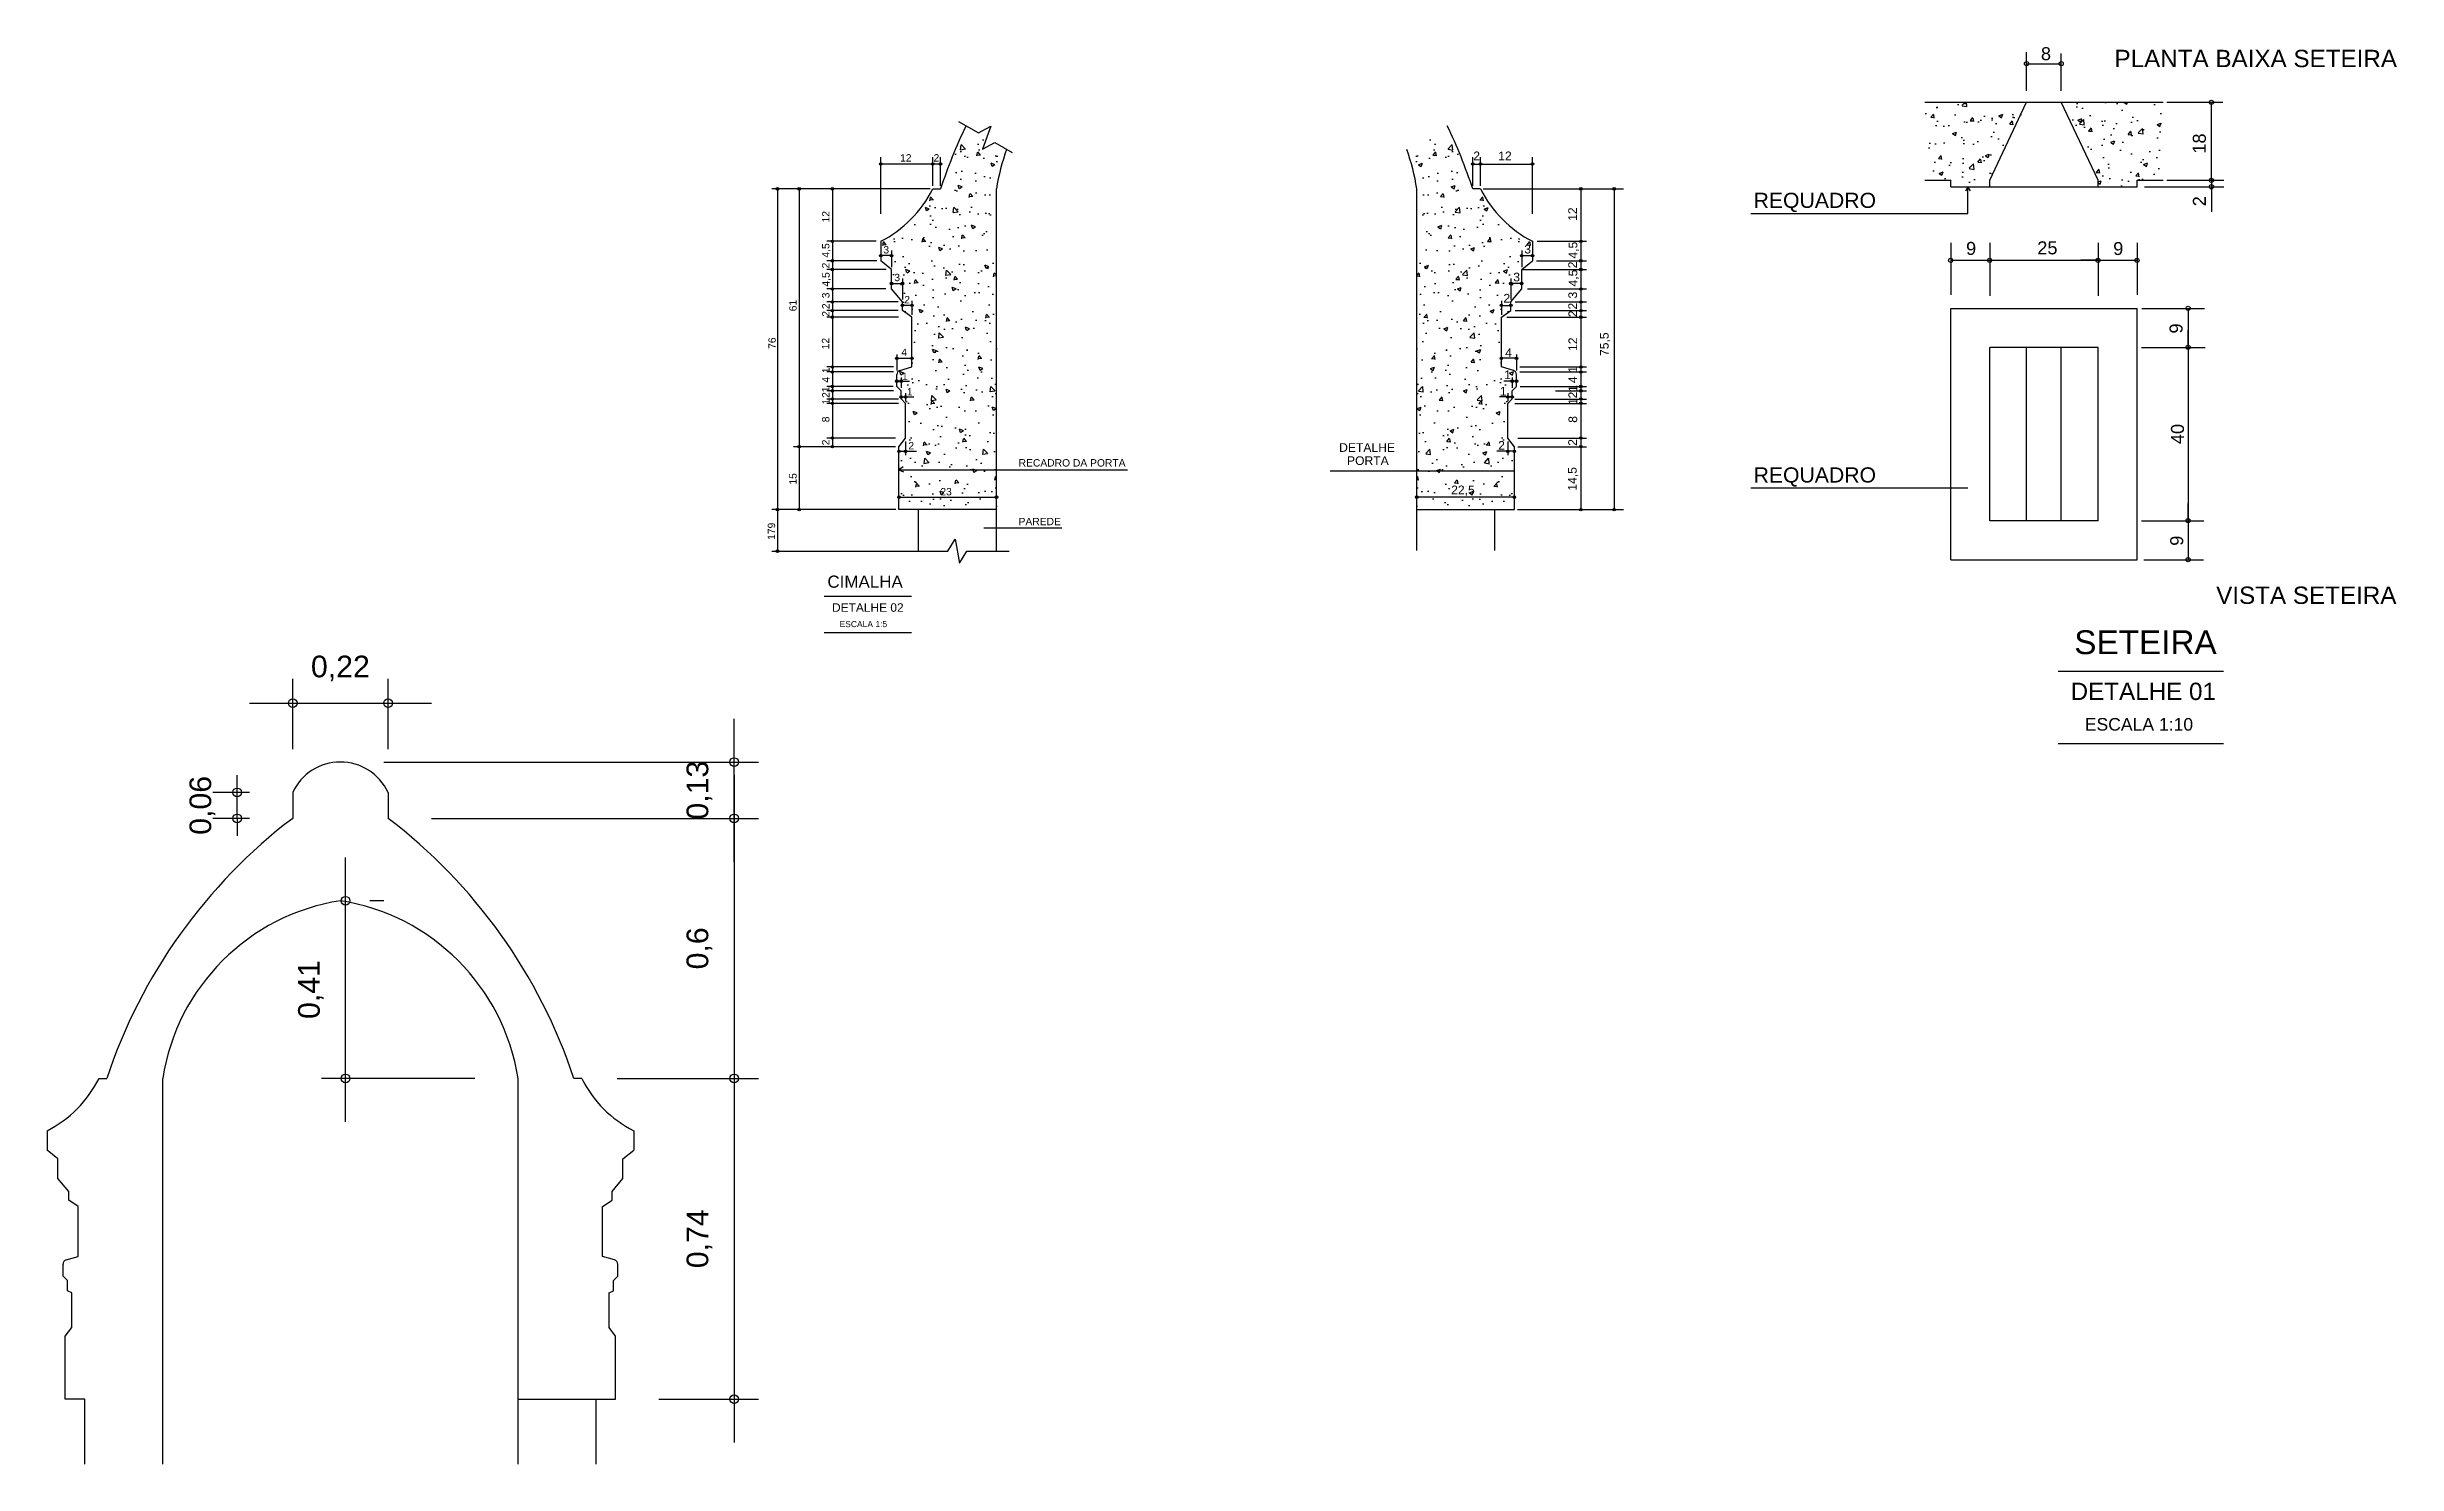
# Model space of a CAD drawing. Extents: x 21881.5 to 21905.2, y 3580.3 to 3591.7.
# Drawn here: x 21881.46 to 21886.89, y 3588.4 to 3591.67 of the extents above; entities that cross this region are included whole.
import ezdxf

# ---------------------------------------------------------------- set-up
doc = ezdxf.new("R2010")
doc.units = 0
doc.header["$MEASUREMENT"] = 0
doc.header["$PDMODE"] = 3
doc.layers.get('DEFPOINTS').update_dxf_attribs({"linetype": 'CONTINUOUS'})
for name, color, linetype in [('CORTE', 5, 'CONTINUOUS'), ('HACHURA', 21, 'CONTINUOUS'), ('LAYER1', 1, 'CONTINUOUS'), ('LAYER2', 7, 'CONTINUOUS'), ('MARGEMINT', 6, 'CONTINUOUS'), ('MARGEMTEXT', 1, 'CONTINUOUS'), ('MARGINT', 6, 'CONTINUOUS')]:
    doc.layers.add(name, color=color, linetype=linetype)
doc.styles.add('ARIAL', font='ARIAL.TTF', dxfattribs={"height": 0.05})
doc.dimstyles.new('BETERRABA', dxfattribs={"dimtxt": 0.03, "dimasz": 0.04, "dimexe": 0.056, "dimexo": 0.1, "dimgap": 0.05, "dimtad": 1, "dimtxsty": 'ARIAL', "dimblk": 'SMALL', "dimcen": 0.09, "dimdle": 0.1, "dimazin": 3, "dimtfac": 1, "dimtmove": 0, "dimatfit": 3})
pattern_1 = [(130, (22070.36371, 3494.599876), (-0.091092334, -0.007969543), [0.009525, -0.104775]), (185, (22070.36371, 3494.59988), (0.017621413, 0.09552832), [0.00762, -0.08382]), (79.549, (22070.35612, 3494.59921), (-0.07347125, 0.087558344), [0.008095, -0.089045]), (133.8158, (22070.36371, 3494.62528), (-0.13553952, -0.021021164), [0.0142875, -0.1571625]), (83.3644, (22070.35242, 3494.62352), (-0.11870212, 0.12371278), [0.0121425, -0.1335675]), (188.816, (22070.36371, 3494.62528), (-0.1187023, 0.12371256), [0.01143, -0.12573]), (159, (22070.35101, 3494.618926), (-0.07580744, -0.05113276), [0.009525, -0.104775]), (214, (22070.35101, 3494.61893), (-0.030901014, 0.092093983), [0.00762, -0.08382]), (108.5486, (22070.3447, 3494.614665), (-0.106708245, 0.04096143), [0.008095, -0.089045]), (142.5, (22070.363713, 3494.599876), (-0.0015443016, 0.0422775194), [0, -0.082804, 0, -0.08509, 0, -0.0841375]), (172.5, (22070.363713, 3494.599876), (-0.033409831, 0.050090287), [0, -0.048514, 0, -0.080899, 0, -0.0320675]), (212.5, (22070.392034, 3494.599876), (-0.0677952976, -0.002864372), [0, -0.03175, 0, -0.09906, 0, -0.131445]), (222.5, (22070.404734, 3494.599876), (-0.07406459, 0.012713246), [0, -0.041275, 0, -0.065786, 0, -0.093345])]
pattern_2 = [(50, (21697.91374, 3494.599876), (0.091092334, -0.007969543), [0.009525, -0.104775]), (355, (21697.91374, 3494.59988), (-0.017621413, 0.09552832), [0.00762, -0.08382]), (100.451, (21697.92133, 3494.59921), (0.07347125, 0.087558344), [0.008095, -0.089045]), (46.1842, (21697.91374, 3494.62528), (0.13553952, -0.021021164), [0.0142875, -0.1571625]), (96.6356, (21697.92504, 3494.62352), (0.11870212, 0.12371278), [0.0121425, -0.1335675]), (351.184, (21697.91374, 3494.62528), (0.1187023, 0.12371256), [0.01143, -0.12573]), (21, (21697.92644, 3494.618926), (0.07580744, -0.05113276), [0.009525, -0.104775]), (326, (21697.92644, 3494.61893), (0.030901014, 0.092093983), [0.00762, -0.08382]), (71.4514, (21697.93276, 3494.614665), (0.106708245, 0.04096143), [0.008095, -0.089045]), (37.5, (21697.91374, 3494.599876), (0.0015443016, 0.0422775194), [0, -0.082804, 0, -0.08509, 0, -0.0841375]), (7.5, (21697.91374, 3494.599876), (0.033409831, 0.050090287), [0, -0.048514, 0, -0.080899, 0, -0.0320675]), (327.5, (21697.88542, 3494.599876), (0.0677952976, -0.002864372), [0, -0.03175, 0, -0.09906, 0, -0.131445]), (317.5, (21697.87272, 3494.599876), (0.07406459, 0.012713246), [0, -0.041275, 0, -0.065786, 0, -0.093345])]

msp = doc.modelspace()

# ---------------------------------------------------------------- texts
at = {"layer": 'LAYER1', "style": 'ARIAL'}
for s, height, p in [('RECADRO DA PORTA', 0.017, (21883.7048, 3590.7031)), ('DETALHE ', 0.02, (21884.4445, 3590.737)), ('PORTA', 0.02, (21884.4626, 3590.7067)), ('PAREDE', 0.017, (21883.7047, 3590.5677))]:
    msp.add_text(s, height=height, dxfattribs=at).set_placement(p)
at = {"layer": 'LAYER1', "attachment_point": 5, "style": 'ARIAL'}
for s, insert, char_height in [('8', (21886.0756, 3591.6555), 0.03), ('12', (21883.4444, 3591.4153), 0.017), ('2', (21883.5151, 3591.4153), 0.017), ('2', (21884.7618, 3591.4199), 0.02), ('12', (21884.8271, 3591.4199), 0.02), ('3', (21883.3992, 3591.2031), 0.017), ('3', (21884.8794, 3591.2046), 0.02), ('9', (21885.9028, 3591.2062), 0.03), ('25', (21886.0789, 3591.2075), 0.03), ('9', (21886.2424, 3591.2059), 0.03), ('3', (21883.4246, 3591.1392), 0.017), ('3', (21884.8541, 3591.1402), 0.02), ('2', (21883.4475, 3591.0882), 0.017), ('2', (21884.8313, 3591.0914), 0.02), ('4', (21883.4408, 3590.9669), 0.017), ('1', (21884.833, 3590.9148), 0.02), ('4', (21884.8354, 3590.9658), 0.02), ('1', (21883.4422, 3590.9113), 0.017), ('1', (21883.4535, 3590.8758), 0.017), ('1', (21884.823, 3590.8768), 0.02), ('2', (21884.8192, 3590.7518), 0.02), ('2', (21883.457, 3590.7511), 0.017), ('23', (21883.5374, 3590.645), 0.017), ('22,5', (21884.7302, 3590.6473), 0.02)]:
    msp.add_mtext(s, dxfattribs=dict(at, insert=insert, char_height=char_height))
at = {"layer": 'LAYER1', "attachment_point": 5, "rotation": 90, "style": 'ARIAL'}
for s, insert, char_height in [('18', (21886.4297, 3591.4484), 0.03), ('2', (21886.4297, 3591.3152), 0.03), ('12', (21883.2598, 3591.2795), 0.017), ('12', (21884.9832, 3591.2855), 0.02), ('4,5', (21883.2612, 3591.2017), 0.017), ('4,5', (21884.986, 3591.2024), 0.02), ('2', (21883.2595, 3591.1669), 0.017), ('4,5', (21883.2616, 3591.1348), 0.017), ('2', (21884.9832, 3591.1683), 0.02), ('4,5', (21884.986, 3591.138), 0.02), ('61', (21883.1841, 3591.0745), 0.017), ('3', (21883.2599, 3591.0979), 0.017), ('3', (21884.9836, 3591.0986), 0.02), ('2', (21883.2599, 3591.0729), 0.017), ('2', (21883.2598, 3591.0553), 0.017), ('2', (21884.9833, 3591.0732), 0.02), ('2', (21884.9836, 3591.0553), 0.02), ('76', (21883.136, 3590.9878), 0.017), ('12', (21883.2592, 3590.9867), 0.017), ('12', (21884.9837, 3590.9853), 0.02), ('75,5', (21885.0582, 3590.9853), 0.02), ('9', (21886.376, 3591.0216), 0.03), ('1', (21883.26, 3590.9253), 0.017), ('1', (21884.9837, 3590.9271), 0.02), ('1', (21883.2596, 3590.881), 0.017), ('2', (21883.2599, 3590.8681), 0.017), ('4', (21883.2599, 3590.9033), 0.017), ('2', (21884.9836, 3590.8681), 0.02), ('4', (21884.9836, 3590.9033), 0.02), ('1', (21884.984, 3590.8831), 0.02), ('8', (21883.2598, 3590.8118), 0.017), ('1', (21883.26, 3590.8532), 0.017), ('8', (21884.9839, 3590.8118), 0.02), ('1', (21884.9838, 3590.8532), 0.02), ('2', (21883.2597, 3590.7587), 0.017), ('2', (21884.9831, 3590.7587), 0.02), ('40', (21886.3793, 3590.7781), 0.03), ('15', (21883.1841, 3590.6746), 0.017), ('14,5', (21884.9844, 3590.6746), 0.02), ('179', (21883.1345, 3590.5537), 0.017), ('9', (21886.3775, 3590.5319), 0.03)]:
    msp.add_mtext(s, dxfattribs=dict(at, insert=insert, char_height=char_height))
at = {"layer": 'MARGEMTEXT', "style": 'ARIAL'}
for s, height, p in [('PLANTA BAIXA SETEIRA', 0.04, (21886.2337, 3591.6246)), ('REQUADRO', 0.035, (21885.4009, 3591.2998)), ('REQUADRO', 0.035, (21885.4009, 3590.6662)), ('VISTA SETEIRA', 0.04, (21886.4684, 3590.3861))]:
    msp.add_text(s, height=height, dxfattribs=at).set_placement(p)
at = {"layer": 'MARGINT', "style": 'ARIAL'}
for s, height, p in [('CIMALHA', 0.028, (21883.2636, 3590.4235)), ('DETALHE 02', 0.0197, (21883.2742, 3590.3679)), ('ESCALA 1:5', 0.014, (21883.2916, 3590.3325)), ('SETEIRA', 0.055, (21886.1409, 3590.2702)), ('DETALHE 01', 0.04, (21886.1325, 3590.1643)), ('ESCALA 1:10', 0.029, (21886.1652, 3590.0938))]:
    msp.add_text(s, height=height, dxfattribs=at).set_placement(p)

# ---------------------------------------------------------------- blocks, each defined once
blk = doc.blocks.new('_SMALL')
at = {"layer": 'LAYER1', "color": 0}
blk.add_circle((0, 0), 0.25, dxfattribs=at)
blk = doc.blocks.new('*D2')
at = {"layer": 'DEFPOINTS', "color": 0}
for p in [(21882.1396, 3589.7013), (21882.1517, 3589.7013), (21882.5496, 3589.2913)]:
    blk.add_point(p, dxfattribs=at)
at = {"layer": 'LAYER1', "color": 0}
for p, q in [((21882.1517, 3589.1913), (21882.1517, 3589.8013)), ((21882.2396, 3589.7013), (21882.2077, 3589.7013)), ((21882.4496, 3589.2913), (21882.0957, 3589.2913))]:
    blk.add_line(p, q, dxfattribs=at)
at = {"layer": 'LAYER1', "color": 0, "xscale": 0.04, "yscale": 0.04, "zscale": 0.04}
for p, rotation in [((21882.1517, 3589.7013), 90), ((21882.1517, 3589.2913), 270)]:
    blk.add_blockref('_SMALL', p, dxfattribs=dict(at, rotation=rotation))
at = {"layer": 'LAYER1', "color": 0, "insert": (21882.0717, 3589.4963), "char_height": 0.05, "attachment_point": 5, "rotation": 90, "style": 'ARIAL'}
blk.add_mtext('0,41', dxfattribs=at)
blk = doc.blocks.new('*D3')
at = {"layer": 'DEFPOINTS', "color": 0}
for p in [(21881.9012, 3589.9513), (21882.0296, 3589.9513), (21882.0296, 3589.8913)]:
    blk.add_point(p, dxfattribs=at)
at = {"layer": 'LAYER1', "color": 0}
for p, q in [((21881.9296, 3589.9513), (21881.8452, 3589.9513)), ((21881.9012, 3589.9513), (21881.9012, 3589.9913)), ((21881.9012, 3589.8913), (21881.9012, 3589.9513)), ((21881.9296, 3589.8913), (21881.8452, 3589.8913)), ((21881.9012, 3589.8913), (21881.9012, 3589.8513))]:
    blk.add_line(p, q, dxfattribs=at)
at = {"layer": 'LAYER1', "color": 0, "xscale": 0.04, "yscale": 0.04, "zscale": 0.04}
for p, rotation in [((21881.9012, 3589.9513), 270), ((21881.9012, 3589.8913), 90)]:
    blk.add_blockref('_SMALL', p, dxfattribs=dict(at, rotation=rotation))
at = {"layer": 'LAYER1', "color": 0, "insert": (21881.8211, 3589.9213), "char_height": 0.05, "attachment_point": 5, "rotation": 90, "style": 'ARIAL'}
blk.add_mtext('0,06', dxfattribs=at)
blk = doc.blocks.new('*D4')
at = {"layer": 'DEFPOINTS', "color": 0}
for p in [(21882.2496, 3590.1571), (21882.0296, 3589.9513), (21882.2496, 3589.9513)]:
    blk.add_point(p, dxfattribs=at)
at = {"layer": 'LAYER1', "color": 0}
for p, q in [((21882.0296, 3590.0513), (21882.0296, 3590.2131)), ((21882.2496, 3590.0513), (21882.2496, 3590.2131)), ((21881.9296, 3590.1571), (21882.3496, 3590.1571))]:
    blk.add_line(p, q, dxfattribs=at)
at = {"layer": 'LAYER1', "color": 0, "xscale": 0.04, "yscale": 0.04, "zscale": 0.04, "rotation": 180}
blk.add_blockref('_SMALL', (21882.0296, 3590.1571), dxfattribs=at)
at = {"layer": 'LAYER1', "color": 0, "xscale": 0.04, "yscale": 0.04, "zscale": 0.04}
blk.add_blockref('_SMALL', (21882.2496, 3590.1571), dxfattribs=at)
at = {"layer": 'LAYER1', "color": 0, "insert": (21882.1396, 3590.2371), "char_height": 0.05, "attachment_point": 5, "style": 'ARIAL'}
blk.add_mtext('0,22', dxfattribs=at)
blk = doc.blocks.new('*D5')
at = {"layer": 'DEFPOINTS', "color": 0}
for p in [(21882.1396, 3590.0213), (21883.0482, 3590.0213), (21882.2496, 3589.8913)]:
    blk.add_point(p, dxfattribs=at)
at = {"layer": 'LAYER1', "color": 0}
for p, q in [((21883.0482, 3589.7913), (21883.0482, 3590.1213)), ((21882.2396, 3590.0213), (21883.1042, 3590.0213)), ((21882.3496, 3589.8913), (21883.1042, 3589.8913))]:
    blk.add_line(p, q, dxfattribs=at)
at = {"layer": 'LAYER1', "color": 0, "xscale": 0.04, "yscale": 0.04, "zscale": 0.04}
for p, rotation in [((21883.0482, 3590.0213), 90), ((21883.0482, 3589.8913), 270)]:
    blk.add_blockref('_SMALL', p, dxfattribs=dict(at, rotation=rotation))
at = {"layer": 'LAYER1', "color": 0, "insert": (21882.9682, 3589.9563), "char_height": 0.05, "attachment_point": 5, "rotation": 90, "style": 'ARIAL'}
blk.add_mtext('0,13', dxfattribs=at)
blk = doc.blocks.new('*D6')
at = {"layer": 'DEFPOINTS', "color": 0}
for p in [(21882.6786, 3589.2913), (21882.7746, 3588.5513), (21883.0482, 3588.5513)]:
    blk.add_point(p, dxfattribs=at)
at = {"layer": 'LAYER1', "color": 0}
for p, q in [((21883.0482, 3589.3913), (21883.0482, 3588.4513)), ((21882.7786, 3589.2913), (21883.1042, 3589.2913)), ((21882.8746, 3588.5513), (21883.1042, 3588.5513))]:
    blk.add_line(p, q, dxfattribs=at)
at = {"layer": 'LAYER1', "color": 0, "xscale": 0.04, "yscale": 0.04, "zscale": 0.04}
for p, rotation in [((21883.0482, 3589.2913), 90), ((21883.0482, 3588.5513), 270)]:
    blk.add_blockref('_SMALL', p, dxfattribs=dict(at, rotation=rotation))
at = {"layer": 'LAYER1', "color": 0, "insert": (21882.9682, 3588.9213), "char_height": 0.05, "attachment_point": 5, "rotation": 90, "style": 'ARIAL'}
blk.add_mtext('0,74', dxfattribs=at)
blk = doc.blocks.new('*D7')
at = {"layer": 'DEFPOINTS', "color": 0}
for p in [(21882.2496, 3589.8913), (21882.6786, 3589.2913), (21883.0482, 3589.2913)]:
    blk.add_point(p, dxfattribs=at)
at = {"layer": 'LAYER1', "color": 0}
for p, q in [((21883.0482, 3589.9913), (21883.0482, 3589.1913)), ((21882.3496, 3589.8913), (21883.1042, 3589.8913)), ((21882.7786, 3589.2913), (21883.1042, 3589.2913))]:
    blk.add_line(p, q, dxfattribs=at)
at = {"layer": 'LAYER1', "color": 0, "xscale": 0.04, "yscale": 0.04, "zscale": 0.04}
for p, rotation in [((21883.0482, 3589.8913), 90), ((21883.0482, 3589.2913), 270)]:
    blk.add_blockref('_SMALL', p, dxfattribs=dict(at, rotation=rotation))
at = {"layer": 'LAYER1', "color": 0, "insert": (21882.9682, 3589.5913), "char_height": 0.05, "attachment_point": 5, "rotation": 90, "style": 'ARIAL'}
blk.add_mtext('0,6', dxfattribs=at)

# ---------------------------------------------------------------- dimensions: what is measured, and where the dimension line sits
at = {"layer": 'LAYER1'}
dim = msp.add_linear_dim(base=(21882.2496, 3590.1571), p1=(21882.0296, 3589.9513), p2=(21882.2496, 3589.9513), dimstyle='BETERRABA', dxfattribs=at)
dim.commit()
dim.dimension.update_dxf_attribs({"geometry": '*D4', "text_midpoint": (21882.1396, 3590.1571), "dimtype": 160})
dim = msp.add_linear_dim(base=(21883.0482, 3590.0213), p1=(21882.2496, 3589.8913), p2=(21882.1396, 3590.0213), angle=90, dimstyle='BETERRABA', override={"dimtmove": 1}, dxfattribs=at)
dim.commit()
dim.dimension.update_dxf_attribs({"geometry": '*D5', "text_midpoint": (21883.0482, 3589.9563), "dimtype": 160})
dim = msp.add_linear_dim(base=(21881.9012, 3589.9513), p1=(21882.0296, 3589.8913), p2=(21882.0296, 3589.9513), angle=90, dimstyle='BETERRABA', dxfattribs=at)
dim.commit()
dim.dimension.update_dxf_attribs({"geometry": '*D3', "text_midpoint": (21881.9012, 3589.9213), "dimtype": 160})
for base, p1, p2, picture, middle in [((21883.0482, 3589.2913), (21882.2496, 3589.8913), (21882.6786, 3589.2913), '*D7', (21882.9682, 3589.5913)), ((21882.1517, 3589.7013), (21882.5496, 3589.2913), (21882.1396, 3589.7013), '*D2', (21882.0717, 3589.4963))]:
    dim = msp.add_linear_dim(base=base, p1=p1, p2=p2, angle=90, dimstyle='BETERRABA', dxfattribs=at)
    dim.commit()
    dim.dimension.update_dxf_attribs({"geometry": picture, "text_midpoint": middle})
dim = msp.add_linear_dim(base=(21883.0482, 3588.5513), p1=(21882.6786, 3589.2913), p2=(21882.7746, 3588.5513), angle=90, dimstyle='BETERRABA', override={"dimtmove": 1}, dxfattribs=at)
dim.commit()
dim.dimension.update_dxf_attribs({"geometry": '*D6', "text_midpoint": (21882.9682, 3588.9213)})

# ---------------------------------------------------------------- hatches: boundary and pattern name
at = {"layer": 'HACHURA'}
h = msp.add_hatch(dxfattribs=at)
h.set_pattern_fill('AR-CONC', color=256, scale=0.0005, style=0)
h.set_pattern_definition(pattern_2)
h.paths.add_polyline_path([(21886.0308, 3591.5436), (21885.7958, 3591.5436), (21885.7958, 3591.3636), (21885.8558, 3591.3636), (21885.8558, 3591.3486), (21885.9458, 3591.3486), (21885.9458, 3591.3636)])
h = msp.add_hatch(dxfattribs=at)
h.set_pattern_fill('AR-CONC', color=256, scale=0.0005, style=0)
h.set_pattern_definition(pattern_2)
h.paths.add_polyline_path([(21886.3458, 3591.5436), (21886.1108, 3591.5436), (21886.1958, 3591.3636), (21886.1958, 3591.3486), (21886.2858, 3591.3486), (21886.2858, 3591.3636), (21886.3458, 3591.3636)])
h = msp.add_hatch(dxfattribs=at)
h.set_pattern_fill('AR-CONC', color=256, scale=0.0005, style=0)
h.set_pattern_definition(pattern_1)
h.paths.add_polyline_path([(21883.4396, 3591.1254, 1), (21883.4337, 3591.1254), (21883.4146, 3591.1254, 0.414214), (21883.4116, 3591.1283), (21883.4116, 3591.1578), (21883.3866, 3591.1778), (21883.3866, 3591.1869, 0.414214), (21883.3896, 3591.1898), (21883.4087, 3591.1898, 1), (21883.4146, 3591.1898, 1), (21883.4087, 3591.1898), (21883.3896, 3591.1898, 0.414214), (21883.3866, 3591.1928), (21883.3866, 3591.2228, 0.160452), (21883.5066, 3591.3438), (21883.5246, 3591.3438, -0.031506), (21883.5835, 3591.4895), (21883.677, 3591.4349, 0.047871), (21883.6536, 3591.3438), (21883.6536, 3590.6921), (21883.4286, 3590.6921), (21883.4286, 3590.7354, 0.414214), (21883.4316, 3590.7383), (21883.4407, 3590.7383, 1), (21883.4466, 3590.7383, 1), (21883.4407, 3590.7383), (21883.4316, 3590.7383, 0.414214), (21883.4286, 3590.7412), (21883.4286, 3590.7488), (21883.4436, 3590.7688), (21883.4436, 3590.8488), (21883.4336, 3590.8592), (21883.4336, 3590.8607, 0.414214), (21883.4366, 3590.8637), (21883.4407, 3590.8637, 1), (21883.4466, 3590.8637, 1), (21883.4407, 3590.8637), (21883.4366, 3590.8637, 0.414214), (21883.4336, 3590.8666), (21883.4336, 3590.8778), (21883.4236, 3590.8878), (21883.4236, 3590.8971, 0.414214), (21883.4266, 3590.9), (21883.4307, 3590.9, 1), (21883.4366, 3590.9, 1), (21883.4307, 3590.9), (21883.4266, 3590.9, 0.414214), (21883.4236, 3590.903), (21883.4236, 3590.9153, -0.33486), (21883.4309, 3590.9249), (21883.4586, 3590.9328), (21883.4586, 3590.95, 0.414214), (21883.4616, 3590.9529, 0.414214), (21883.4586, 3590.9559), (21883.4586, 3591.0478), (21883.4366, 3591.0628), (21883.4366, 3591.072, 0.414214), (21883.4396, 3591.0749), (21883.4557, 3591.0749, 1), (21883.4616, 3591.0749, 1), (21883.4557, 3591.0749), (21883.4396, 3591.0749, 0.414214), (21883.4366, 3591.0779), (21883.4366, 3591.0828), (21883.4116, 3591.1128), (21883.4116, 3591.1224, 0.414214), (21883.4146, 3591.1254), (21883.4337, 3591.1254, 1)])
h.paths.add_polyline_path([(21883.4699, 3590.7669), (21883.4466, 3590.7669), (21883.4466, 3590.7368), (21883.4699, 3590.7368)], flags=24)
h.paths.add_polyline_path([(21883.4566, 3590.9298), (21883.4322, 3590.9298), (21883.4322, 3590.8998), (21883.4566, 3590.8998)], flags=24)
h.paths.add_polyline_path([(21883.4666, 3590.8919), (21883.4422, 3590.8919), (21883.4422, 3590.8618), (21883.4666, 3590.8618)], flags=24)
h.paths.add_polyline_path([(21883.4578, 3591.1064), (21883.4345, 3591.1064), (21883.4345, 3591.0764), (21883.4578, 3591.0764)], flags=24)
h.paths.add_polyline_path([(21883.4349, 3591.1554), (21883.4118, 3591.1554), (21883.4118, 3591.125), (21883.4349, 3591.125)], flags=24)
h.paths.add_polyline_path([(21883.4096, 3591.2198), (21883.3865, 3591.2198), (21883.3865, 3591.1893), (21883.4096, 3591.1893)], flags=9)
h = msp.add_hatch(dxfattribs=at)
h.set_pattern_fill('AR-CONC', color=256, scale=0.0005, style=0)
h.set_pattern_definition(pattern_2)
h.paths.add_polyline_path([(21884.8379, 3591.1254, -1), (21884.8438, 3591.1254), (21884.8629, 3591.1254, -0.414214), (21884.8658, 3591.1283), (21884.8658, 3591.1578), (21884.8908, 3591.1778), (21884.8908, 3591.1869, -0.414214), (21884.8879, 3591.1898), (21884.8688, 3591.1898, -1), (21884.8629, 3591.1898, -1), (21884.8688, 3591.1898), (21884.8879, 3591.1898, -0.414214), (21884.8908, 3591.1928), (21884.8908, 3591.2228, -0.160452), (21884.7708, 3591.3438), (21884.7528, 3591.3438, 0.031506), (21884.694, 3591.4895), (21884.6004, 3591.4349, -0.047871), (21884.6238, 3591.3438), (21884.6238, 3590.6921), (21884.8488, 3590.6921), (21884.8488, 3590.7354, -0.414214), (21884.8459, 3590.7383), (21884.8368, 3590.7383, -1), (21884.8309, 3590.7383, -1), (21884.8368, 3590.7383), (21884.8459, 3590.7383, -0.414214), (21884.8488, 3590.7412), (21884.8488, 3590.7488), (21884.8338, 3590.7688), (21884.8338, 3590.8488), (21884.8438, 3590.8592), (21884.8438, 3590.8607, -0.414214), (21884.8409, 3590.8637), (21884.8368, 3590.8637, -1), (21884.8309, 3590.8637, -1), (21884.8368, 3590.8637), (21884.8409, 3590.8637, -0.414214), (21884.8438, 3590.8666), (21884.8438, 3590.8778), (21884.8538, 3590.8878), (21884.8538, 3590.8971, -0.414214), (21884.8509, 3590.9), (21884.8468, 3590.9, -1), (21884.8409, 3590.9, -1), (21884.8468, 3590.9), (21884.8509, 3590.9, -0.414214), (21884.8538, 3590.903), (21884.8538, 3590.9153, 0.33486), (21884.8466, 3590.9249), (21884.8188, 3590.9328), (21884.8188, 3590.95, -0.414214), (21884.8159, 3590.9529, -0.414214), (21884.8188, 3590.9559), (21884.8188, 3591.0478), (21884.8408, 3591.0628), (21884.8408, 3591.072, -0.414214), (21884.8379, 3591.0749), (21884.8218, 3591.0749, -1), (21884.8159, 3591.0749, -1), (21884.8218, 3591.0749), (21884.8379, 3591.0749, -0.414214), (21884.8408, 3591.0779), (21884.8408, 3591.0828), (21884.8658, 3591.1128), (21884.8658, 3591.1224, -0.414214), (21884.8629, 3591.1254), (21884.8438, 3591.1254, -1)])
h.paths.add_polyline_path([(21884.8076, 3590.7669), (21884.8308, 3590.7669), (21884.8308, 3590.7368), (21884.8076, 3590.7368)], flags=24)
h.paths.add_polyline_path([(21884.8209, 3590.9298), (21884.8452, 3590.9298), (21884.8452, 3590.8998), (21884.8209, 3590.8998)], flags=24)
h.paths.add_polyline_path([(21884.8109, 3590.8919), (21884.8352, 3590.8919), (21884.8352, 3590.8618), (21884.8109, 3590.8618)], flags=24)
h.paths.add_polyline_path([(21884.8197, 3591.1064), (21884.8429, 3591.1064), (21884.8429, 3591.0764), (21884.8197, 3591.0764)], flags=24)
h.paths.add_polyline_path([(21884.8425, 3591.1554), (21884.8656, 3591.1554), (21884.8656, 3591.125), (21884.8425, 3591.125)], flags=24)
h.paths.add_polyline_path([(21884.8678, 3591.2198), (21884.8909, 3591.2198), (21884.8909, 3591.1893), (21884.8678, 3591.1893)], flags=9)
h = msp.add_hatch(dxfattribs=at)
h.set_pattern_fill('AR-CONC', color=256, scale=0.0005, style=0)
h.set_pattern_definition(pattern_1)
h.paths.add_polyline_path([(21883.6536, 3590.6921), (21883.6536, 3590.6354, 0.414214), (21883.6507, 3590.6325), (21883.4316, 3590.6325, 0.414214), (21883.4286, 3590.6354), (21883.4286, 3590.6921)])
h.paths.add_polyline_path([(21883.4286, 3590.6038), (21883.4286, 3590.6296, 0.414214), (21883.4316, 3590.6325), (21883.6507, 3590.6325, 0.414214), (21883.6536, 3590.6296), (21883.6536, 3590.6038)])
h.paths.add_polyline_path([(21883.5785, 3590.6643), (21883.5161, 3590.6643), (21883.5161, 3590.6303), (21883.5785, 3590.6303)], flags=9)
at = {"layer": 'LAYER1'}
h = msp.add_hatch(dxfattribs=at)
h.set_pattern_fill('AR-CONC', color=256, scale=0.0005, style=0)
h.set_pattern_definition(pattern_2)
h.paths.add_polyline_path([(21884.6238, 3590.6921), (21884.6238, 3590.6354, -0.414214), (21884.6268, 3590.6325), (21884.8459, 3590.6325, -0.414214), (21884.8488, 3590.6354), (21884.8488, 3590.6921)])
h.paths.add_polyline_path([(21884.8488, 3590.6038), (21884.8488, 3590.6296, -0.414214), (21884.8459, 3590.6325), (21884.6268, 3590.6325, -0.414214), (21884.6238, 3590.6296), (21884.6238, 3590.6038)])
h.paths.add_polyline_path([(21884.6989, 3590.6643), (21884.7614, 3590.6643), (21884.7614, 3590.6303), (21884.6989, 3590.6303)], flags=9)

# ---------------------------------------------------------------- linework, layer by layer
at = {"layer": 'CORTE'}
for p, q in [((21885.7958, 3591.5436), (21886.0308, 3591.5436)), ((21885.9458, 3591.3636), (21886.0308, 3591.5436)), ((21886.1108, 3591.5436), (21886.3458, 3591.5436)), ((21886.1958, 3591.3636), (21886.1108, 3591.5436)), ((21885.7958, 3591.3636), (21885.8558, 3591.3636)), ((21885.8558, 3591.3486), (21885.8558, 3591.3636)), ((21885.9458, 3591.3486), (21885.9458, 3591.3636)), ((21886.1958, 3591.3486), (21886.1958, 3591.3636)), ((21886.2858, 3591.3486), (21886.2858, 3591.3636)), ((21886.2858, 3591.3636), (21886.3458, 3591.3636)), ((21883.5066, 3591.3438), (21883.5246, 3591.3438)), ((21883.6536, 3590.6038), (21883.6536, 3591.3438)), ((21884.6238, 3590.6038), (21884.6238, 3591.3438)), ((21884.7708, 3591.3438), (21884.7528, 3591.3438)), ((21885.8558, 3591.3486), (21885.9458, 3591.3486)), ((21886.1958, 3591.3486), (21886.2858, 3591.3486)), ((21883.3866, 3591.2228), (21883.3866, 3591.1778)), ((21884.8908, 3591.2228), (21884.8908, 3591.1778)), ((21883.4116, 3591.1578), (21883.3866, 3591.1778)), ((21883.4116, 3591.1128), (21883.4116, 3591.1578)), ((21884.8658, 3591.1578), (21884.8908, 3591.1778)), ((21884.8658, 3591.1128), (21884.8658, 3591.1578)), ((21883.4366, 3591.0828), (21883.4116, 3591.1128)), ((21884.8408, 3591.0828), (21884.8658, 3591.1128)), ((21883.4366, 3591.0628), (21883.4366, 3591.0828)), ((21883.4586, 3591.0478), (21883.4366, 3591.0628)), ((21883.4586, 3590.9328), (21883.4586, 3591.0478)), ((21884.8188, 3591.0478), (21884.8408, 3591.0628)), ((21884.8188, 3590.9328), (21884.8188, 3591.0478)), ((21884.8408, 3591.0628), (21884.8408, 3591.0828)), ((21883.4309, 3590.9249), (21883.4586, 3590.9328)), ((21884.8466, 3590.9249), (21884.8188, 3590.9328)), ((21883.4236, 3590.8878), (21883.4236, 3590.9153)), ((21883.4336, 3590.8778), (21883.4236, 3590.8878)), ((21883.4336, 3590.8592), (21883.4336, 3590.8778)), ((21884.8438, 3590.8778), (21884.8538, 3590.8878)), ((21884.8438, 3590.8592), (21884.8438, 3590.8778)), ((21884.8538, 3590.8878), (21884.8538, 3590.9153)), ((21883.4436, 3590.8488), (21883.4336, 3590.8592)), ((21883.4436, 3590.7688), (21883.4436, 3590.8488)), ((21884.8338, 3590.8488), (21884.8438, 3590.8592)), ((21884.8338, 3590.7688), (21884.8338, 3590.8488)), ((21883.4286, 3590.7488), (21883.4436, 3590.7688)), ((21884.8488, 3590.7488), (21884.8338, 3590.7688)), ((21883.4286, 3590.6038), (21883.4286, 3590.7488)), ((21884.8488, 3590.6038), (21884.8488, 3590.7488)), ((21883.6536, 3590.6038), (21883.4286, 3590.6038)), ((21884.6238, 3590.6038), (21884.8488, 3590.6038))]:
    msp.add_line(p, q, dxfattribs=at)
for centre, radius, start, end in [((21884.7092, 3590.9502), 1.2483, 154.4015, 161.6197), ((21883.5682, 3590.9502), 1.2483, 18.3803, 25.5985), ((21884.1399, 3591.2676), 0.4922, 160.1227, 171.0855), ((21884.1375, 3591.2676), 0.4922, 8.9145, 19.8773), ((21883.263, 3591.4655), 0.2724, 297.0067, 333.4688), ((21885.0145, 3591.4655), 0.2724, 206.5312, 242.9933), ((21883.4336, 3590.9153), 0.01, 105.9454, 180), ((21884.8438, 3590.9153), 0.01, 0, 74.0546)]:
    msp.add_arc(centre, radius, start, end, dxfattribs=at)
at = {"layer": 'LAYER1'}
for p, q in [((21886.0308, 3591.5703), (21886.0308, 3591.6591)), ((21886.0308, 3591.6325), (21886.1108, 3591.6325)), ((21886.1108, 3591.5703), (21886.1108, 3591.656)), ((21886.3544, 3591.5436), (21886.4839, 3591.5436)), ((21886.4575, 3591.3636), (21886.4575, 3591.5436)), ((21883.5663, 3591.4996), (21883.6121, 3591.4729)), ((21883.6121, 3591.4729), (21883.6406, 3591.4885)), ((21883.6406, 3591.4885), (21883.6213, 3591.4356)), ((21883.3866, 3591.286), (21883.3866, 3591.4171)), ((21883.5066, 3591.3505), (21883.5066, 3591.4171)), ((21883.5246, 3591.3505), (21883.5246, 3591.4171)), ((21883.6213, 3591.4356), (21883.6496, 3591.4511)), ((21883.6496, 3591.4511), (21883.69, 3591.4276)), ((21884.7528, 3591.3505), (21884.7528, 3591.4171)), ((21884.7708, 3591.3505), (21884.7708, 3591.4171)), ((21884.8908, 3591.286), (21884.8908, 3591.4171)), ((21883.5244, 3591.4011), (21883.3866, 3591.4011)), ((21883.5066, 3591.4011), (21883.4666, 3591.4011)), ((21883.5246, 3591.4011), (21883.5066, 3591.4011)), ((21884.7528, 3591.4011), (21884.7708, 3591.4011)), ((21884.7531, 3591.4011), (21884.8908, 3591.4011)), ((21884.7708, 3591.4011), (21884.8108, 3591.4011)), ((21886.3544, 3591.3636), (21886.4858, 3591.3636)), ((21886.4575, 3591.3636), (21886.4575, 3591.2908)), ((21883.5003, 3591.3438), (21883.1354, 3591.3438)), ((21883.1483, 3591.3438), (21883.1483, 3590.5079)), ((21883.1983, 3591.3438), (21883.1983, 3590.6038)), ((21883.275, 3591.3438), (21883.275, 3590.7488)), ((21884.7772, 3591.3438), (21885.101, 3591.3438)), ((21885.0024, 3591.3438), (21885.0024, 3590.6038)), ((21885.0791, 3591.3438), (21885.0791, 3590.6038)), ((21885.8951, 3591.2873), (21885.8951, 3591.3486)), ((21886.3028, 3591.3486), (21886.4858, 3591.3486)), ((21885.3948, 3591.2873), (21885.8951, 3591.2873)), ((21883.3761, 3591.2228), (21883.2621, 3591.2228)), ((21883.4116, 3591.2012), (21883.4116, 3591.1628)), ((21884.8658, 3591.2012), (21884.8658, 3591.1628)), ((21884.9014, 3591.2228), (21885.0153, 3591.2228)), ((21884.9908, 3591.2228), (21885.0153, 3591.2228)), ((21885.8558, 3591.2189), (21885.8558, 3591.0989)), ((21885.9458, 3591.2189), (21885.9458, 3591.0969)), ((21886.1958, 3591.2189), (21886.1958, 3591.0969)), ((21886.2858, 3591.2189), (21886.2858, 3591.0989)), ((21883.3777, 3591.1778), (21883.2621, 3591.1778)), ((21883.399, 3591.1578), (21883.2621, 3591.1578)), ((21883.4116, 3591.1898), (21883.3866, 3591.1898)), ((21884.8658, 3591.1898), (21884.8908, 3591.1898)), ((21884.8658, 3591.1578), (21885.0153, 3591.1578)), ((21884.8998, 3591.1778), (21885.0153, 3591.1778)), ((21884.9908, 3591.1778), (21885.0153, 3591.1778)), ((21885.8558, 3591.1789), (21885.9458, 3591.1789)), ((21885.8558, 3591.1789), (21886.2858, 3591.1789)), ((21885.9458, 3591.1789), (21886.2558, 3591.1789)), ((21885.9458, 3591.1747), (21885.9458, 3591.1229)), ((21886.1958, 3591.1789), (21886.1558, 3591.1789)), ((21886.1958, 3591.1789), (21886.2858, 3591.1789)), ((21886.1958, 3591.1789), (21886.2858, 3591.1789)), ((21886.1958, 3591.1747), (21886.1958, 3591.1229)), ((21883.3985, 3591.1128), (21883.2621, 3591.1128)), ((21883.3985, 3591.1128), (21883.2621, 3591.1128)), ((21883.4116, 3591.1254), (21883.4366, 3591.1254)), ((21883.4366, 3591.1369), (21883.4366, 3591.0884)), ((21884.8408, 3591.1369), (21884.8408, 3591.0884)), ((21884.8658, 3591.1254), (21884.8408, 3591.1254)), ((21884.879, 3591.1128), (21885.0153, 3591.1128)), ((21884.879, 3591.1128), (21885.0153, 3591.1128)), ((21883.4266, 3591.0828), (21883.2621, 3591.0828)), ((21883.4266, 3591.0628), (21883.2621, 3591.0628)), ((21883.4266, 3591.0628), (21883.2621, 3591.0628)), ((21883.3586, 3591.0478), (21883.2621, 3591.0478)), ((21883.4274, 3591.0478), (21883.2621, 3591.0478)), ((21883.4586, 3591.0749), (21883.4366, 3591.0749)), ((21883.4586, 3591.0853), (21883.4586, 3591.0534)), ((21884.8188, 3591.0853), (21884.8188, 3591.0534)), ((21884.8188, 3591.0749), (21884.8408, 3591.0749)), ((21884.8317, 3591.0478), (21885.0153, 3591.0478)), ((21884.8509, 3591.0828), (21885.0153, 3591.0828)), ((21884.8509, 3591.0628), (21885.0153, 3591.0628)), ((21884.8509, 3591.0628), (21885.0153, 3591.0628)), ((21884.9188, 3591.0478), (21885.0153, 3591.0478)), ((21884.9408, 3591.0828), (21885.0153, 3591.0828)), ((21886.2967, 3591.0681), (21886.4417, 3591.0681)), ((21886.4036, 3591.0681), (21886.4036, 3590.4881)), ((21886.4036, 3591.0681), (21886.4036, 3590.9781)), ((21886.2958, 3590.9781), (21886.4432, 3590.9781)), ((21886.2958, 3590.9781), (21886.4388, 3590.9781)), ((21886.4036, 3590.9781), (21886.4036, 3591.0181)), ((21886.4036, 3590.9781), (21886.4036, 3590.6681)), ((21883.3586, 3590.9328), (21883.2621, 3590.9328)), ((21883.4161, 3590.9328), (21883.2621, 3590.9328)), ((21883.4236, 3590.9618), (21883.4236, 3590.9248)), ((21883.4236, 3590.9529), (21883.4586, 3590.9529)), ((21884.8538, 3590.9529), (21884.8188, 3590.9529)), ((21884.8538, 3590.9618), (21884.8538, 3590.9248)), ((21884.8614, 3590.9328), (21885.0153, 3590.9328)), ((21884.9188, 3590.9328), (21885.0153, 3590.9328)), ((21883.4157, 3590.9213), (21883.2621, 3590.9213)), ((21883.4154, 3590.8878), (21883.2621, 3590.8878)), ((21883.4159, 3590.8778), (21883.2621, 3590.8778)), ((21883.4236, 3590.9), (21883.4531, 3590.9)), ((21883.4336, 3590.9086), (21883.4336, 3590.8846)), ((21883.4436, 3590.8724), (21883.4436, 3590.8541)), ((21884.8538, 3590.9), (21884.8243, 3590.9)), ((21884.8338, 3590.8724), (21884.8338, 3590.8541)), ((21884.8438, 3590.9086), (21884.8438, 3590.8846)), ((21884.8617, 3590.9213), (21885.0153, 3590.9213)), ((21884.862, 3590.8878), (21885.0153, 3590.8878)), ((21884.9438, 3590.8778), (21885.0153, 3590.8778)), ((21884.9518, 3590.9213), (21885.0153, 3590.9213)), ((21883.4274, 3590.8588), (21883.2621, 3590.8588)), ((21883.3436, 3590.8488), (21883.2621, 3590.8488)), ((21883.3436, 3590.8488), (21883.2621, 3590.8488)), ((21883.4277, 3590.8488), (21883.2621, 3590.8488)), ((21883.4336, 3590.8637), (21883.4632, 3590.8637)), ((21884.8438, 3590.8637), (21884.8143, 3590.8637)), ((21884.8497, 3590.8488), (21885.0153, 3590.8488)), ((21884.85, 3590.8588), (21885.0153, 3590.8588)), ((21884.9338, 3590.8488), (21885.0153, 3590.8488)), ((21884.9338, 3590.8488), (21885.0153, 3590.8488)), ((21883.3436, 3590.7688), (21883.2621, 3590.7688)), ((21883.4203, 3590.7688), (21883.2621, 3590.7688)), ((21884.8571, 3590.7688), (21885.0153, 3590.7688)), ((21884.9338, 3590.7688), (21885.0153, 3590.7688)), ((21883.3286, 3590.7488), (21883.1854, 3590.7488)), ((21883.421, 3590.7488), (21883.2621, 3590.7488)), ((21883.4286, 3590.7383), (21883.4689, 3590.7383)), ((21883.4436, 3590.7609), (21883.4436, 3590.7291)), ((21884.8488, 3590.7383), (21884.8086, 3590.7383)), ((21884.8338, 3590.7609), (21884.8338, 3590.7291)), ((21884.8565, 3590.7488), (21885.0153, 3590.7488)), ((21884.9488, 3590.7488), (21885.0153, 3590.7488)), ((21883.4286, 3590.6958), (21883.956, 3590.6958)), ((21884.8488, 3590.6921), (21884.4235, 3590.6921)), ((21885.3948, 3590.6537), (21885.8951, 3590.6537)), ((21883.4213, 3590.6038), (21883.1354, 3590.6038)), ((21883.4286, 3590.6325), (21883.6536, 3590.6325)), ((21884.8488, 3590.6325), (21884.6238, 3590.6325)), ((21884.8562, 3590.6038), (21885.101, 3590.6038)), ((21886.4036, 3590.5781), (21886.4036, 3590.6181)), ((21883.6243, 3590.5617), (21883.8043, 3590.5617)), ((21886.2958, 3590.5781), (21886.4402, 3590.5781)), ((21886.4036, 3590.5781), (21886.4036, 3590.4881)), ((21886.4036, 3590.5781), (21886.4036, 3590.4881)), ((21883.1354, 3590.5079), (21883.5418, 3590.5079)), ((21883.5105, 3590.5079), (21883.5418, 3590.5079)), ((21883.5418, 3590.5079), (21883.5586, 3590.5357)), ((21883.5586, 3590.5357), (21883.5685, 3590.4802)), ((21883.5685, 3590.4802), (21883.5852, 3590.5079)), ((21883.5852, 3590.5079), (21883.6829, 3590.5079)), ((21883.6069, 3590.5079), (21883.6536, 3590.5079)), ((21886.3016, 3590.4881), (21886.4388, 3590.4881))]:
    msp.add_line(p, q, dxfattribs=at)
for points in [[(21885.9015, 3591.339), (21885.8951, 3591.3486), (21885.89, 3591.3383)], [(21883.4382, 3590.7022), (21883.4286, 3590.6958), (21883.439, 3590.6907)]]:
    msp.add_lwpolyline(points, dxfattribs=at)
for centre, radius in [((21886.0308, 3591.6325), 0.00482), ((21886.1108, 3591.6325), 0.00482), ((21886.4575, 3591.5436), 0.00482), ((21883.3866, 3591.4011), 0.00293), ((21883.5066, 3591.4011), 0.00293), ((21883.5244, 3591.4011), 0.00293), ((21884.7531, 3591.4011), 0.00293), ((21884.7708, 3591.4011), 0.00293), ((21884.8908, 3591.4011), 0.00293), ((21886.4575, 3591.3636), 0.00482), ((21883.1483, 3591.3438), 0.00293), ((21883.1983, 3591.3438), 0.00293), ((21883.275, 3591.3438), 0.00293), ((21885.0024, 3591.3438), 0.00293), ((21885.0791, 3591.3438), 0.00293), ((21886.4575, 3591.3486), 0.00482), ((21883.275, 3591.2228), 0.00293), ((21885.0024, 3591.2228), 0.00293), ((21883.275, 3591.1778), 0.00293), ((21883.275, 3591.1578), 0.00293), ((21883.3866, 3591.1898), 0.00293), ((21883.4116, 3591.1898), 0.00293), ((21884.8658, 3591.1898), 0.00293), ((21884.8908, 3591.1898), 0.00293), ((21885.0024, 3591.1778), 0.00293), ((21885.0024, 3591.1578), 0.00293), ((21885.8558, 3591.1789), 0.00482), ((21885.9458, 3591.1789), 0.00482), ((21886.1958, 3591.1789), 0.00482), ((21886.2858, 3591.1789), 0.00482), ((21883.275, 3591.1128), 0.00293), ((21883.4116, 3591.1254), 0.00293), ((21883.4366, 3591.1254), 0.00293), ((21884.8408, 3591.1254), 0.00293), ((21884.8658, 3591.1254), 0.00293), ((21885.0024, 3591.1128), 0.00293), ((21883.275, 3591.0828), 0.00293), ((21883.275, 3591.0628), 0.00293), ((21883.275, 3591.0478), 0.00293), ((21883.4366, 3591.0749), 0.00293), ((21883.4586, 3591.0749), 0.00293), ((21884.8188, 3591.0749), 0.00293), ((21884.8408, 3591.0749), 0.00293), ((21885.0024, 3591.0828), 0.00293), ((21885.0024, 3591.0628), 0.00293), ((21885.0024, 3591.0478), 0.00293), ((21886.4036, 3591.0681), 0.00482), ((21886.4036, 3590.9781), 0.00482), ((21883.275, 3590.9328), 0.00293), ((21883.275, 3590.9213), 0.00293), ((21883.4236, 3590.9529), 0.00293), ((21883.4586, 3590.9529), 0.00293), ((21884.8188, 3590.9529), 0.00293), ((21884.8538, 3590.9529), 0.00293), ((21885.0024, 3590.9328), 0.00293), ((21885.0024, 3590.9213), 0.00293), ((21883.275, 3590.8878), 0.00293), ((21883.275, 3590.8778), 0.00293), ((21883.4236, 3590.9), 0.00293), ((21883.4336, 3590.9), 0.00293), ((21884.8438, 3590.9), 0.00293), ((21884.8538, 3590.9), 0.00293), ((21885.0024, 3590.8878), 0.00293), ((21885.0024, 3590.8778), 0.00293), ((21883.275, 3590.8588), 0.00293), ((21883.275, 3590.8488), 0.00293), ((21883.4336, 3590.8637), 0.00293), ((21883.4436, 3590.8637), 0.00293), ((21884.8338, 3590.8637), 0.00293), ((21884.8438, 3590.8637), 0.00293), ((21885.0024, 3590.8588), 0.00293), ((21885.0024, 3590.8488), 0.00293), ((21883.275, 3590.7688), 0.00293), ((21885.0024, 3590.7688), 0.00293), ((21883.1983, 3590.7488), 0.00293), ((21883.275, 3590.7488), 0.00293), ((21883.4286, 3590.7383), 0.00293), ((21883.4436, 3590.7383), 0.00293), ((21884.8338, 3590.7383), 0.00293), ((21884.8488, 3590.7383), 0.00293), ((21885.0024, 3590.7488), 0.00293), ((21883.1483, 3590.6038), 0.00293), ((21883.1983, 3590.6038), 0.00293), ((21883.4286, 3590.6325), 0.00293), ((21883.6536, 3590.6325), 0.00293), ((21884.6238, 3590.6325), 0.00293), ((21884.8488, 3590.6325), 0.00293), ((21885.0024, 3590.6038), 0.00293), ((21885.0791, 3590.6038), 0.00293), ((21886.4036, 3590.5781), 0.00482), ((21883.1483, 3590.5079), 0.00293), ((21886.4036, 3590.4881), 0.00482)]:
    msp.add_circle(centre, radius, dxfattribs=at)
at = {"layer": 'LAYER2'}
for p, q in [((21886.0308, 3591.5436), (21886.1108, 3591.5436)), ((21885.9458, 3591.3486), (21886.1958, 3591.3486)), ((21885.8558, 3590.4881), (21885.8558, 3591.0681)), ((21885.8558, 3591.0681), (21886.2858, 3591.0681)), ((21886.2858, 3590.4881), (21886.2858, 3591.0681)), ((21885.9458, 3590.5781), (21885.9458, 3590.9781)), ((21886.1558, 3590.9781), (21885.9458, 3590.9781)), ((21886.0308, 3590.5781), (21886.0308, 3590.9781)), ((21886.1958, 3590.9781), (21886.0358, 3590.9781)), ((21886.1108, 3590.5781), (21886.1108, 3590.9781)), ((21886.1958, 3590.5781), (21886.1958, 3590.9781)), ((21883.4736, 3590.5079), (21883.4736, 3590.6038)), ((21883.6536, 3590.5079), (21883.6536, 3590.6038)), ((21884.6238, 3590.5094), (21884.6238, 3590.6038)), ((21884.8038, 3590.5094), (21884.8038, 3590.6038)), ((21886.1558, 3590.5781), (21885.9458, 3590.5781)), ((21886.1958, 3590.5781), (21886.0358, 3590.5781)), ((21885.8558, 3590.4881), (21886.2858, 3590.4881)), ((21882.0296, 3589.9513), (21882.0296, 3589.8913)), ((21882.0296, 3589.9513), (21882.0296, 3589.8913)), ((21882.2496, 3589.9513), (21882.2496, 3589.8913)), ((21882.2496, 3589.9513), (21882.2496, 3589.8913)), ((21881.5826, 3589.2913), (21881.6006, 3589.2913)), ((21881.7296, 3588.4015), (21881.7296, 3589.2913)), ((21882.5496, 3588.4015), (21882.5496, 3589.2913)), ((21882.6966, 3589.2913), (21882.6786, 3589.2913)), ((21881.4626, 3589.1703), (21881.4626, 3589.1253)), ((21882.8166, 3589.1703), (21882.8166, 3589.1253)), ((21881.4876, 3589.1053), (21881.4626, 3589.1253)), ((21881.4876, 3589.0603), (21881.4876, 3589.1053)), ((21882.7916, 3589.1053), (21882.8166, 3589.1253)), ((21882.7916, 3589.0603), (21882.7916, 3589.1053)), ((21881.5126, 3589.0303), (21881.4876, 3589.0603)), ((21881.5126, 3589.0103), (21881.5126, 3589.0303)), ((21882.7666, 3589.0303), (21882.7916, 3589.0603)), ((21882.7666, 3589.0103), (21882.7666, 3589.0303)), ((21881.5346, 3588.9953), (21881.5126, 3589.0103)), ((21881.5346, 3588.8803), (21881.5346, 3588.9953)), ((21882.7446, 3588.9953), (21882.7666, 3589.0103)), ((21882.7446, 3588.8803), (21882.7446, 3588.9953)), ((21881.5068, 3588.8724), (21881.5346, 3588.8803)), ((21882.7723, 3588.8724), (21882.7446, 3588.8803)), ((21881.4996, 3588.8353), (21881.4996, 3588.8628)), ((21881.5096, 3588.8253), (21881.4996, 3588.8353)), ((21881.5096, 3588.8013), (21881.5096, 3588.8253)), ((21882.7696, 3588.8253), (21882.7796, 3588.8353)), ((21882.7696, 3588.8013), (21882.7696, 3588.8253)), ((21882.7796, 3588.8353), (21882.7796, 3588.8628)), ((21881.5196, 3588.7963), (21881.5096, 3588.8013)), ((21881.5196, 3588.7163), (21881.5196, 3588.7963)), ((21882.7596, 3588.7963), (21882.7696, 3588.8013)), ((21882.7596, 3588.7163), (21882.7596, 3588.7963)), ((21881.5046, 3588.6963), (21881.5196, 3588.7163)), ((21882.7746, 3588.6963), (21882.7596, 3588.7163)), ((21881.5046, 3588.5513), (21881.5046, 3588.6963)), ((21882.7746, 3588.5513), (21882.7746, 3588.6963)), ((21881.5496, 3588.5513), (21881.5046, 3588.5513)), ((21881.5496, 3588.4015), (21881.5496, 3588.5513)), ((21882.5496, 3588.5513), (21882.7746, 3588.5513)), ((21882.7296, 3588.4015), (21882.7296, 3588.5513))]:
    msp.add_line(p, q, dxfattribs=at)
for centre, radius, start, end in [((21882.1396, 3589.8999), 0.1214, 25.0576, 154.9424), ((21882.1396, 3589.8999), 0.1214, 25.0576, 154.9424), ((21882.7851, 3588.8977), 1.2483, 127.2507, 161.6197), ((21881.494, 3588.8977), 1.2483, 18.3803, 52.7493), ((21882.2158, 3589.2151), 0.4922, 98.9145, 171.0855), ((21882.0633, 3589.2151), 0.4922, 8.9145, 81.0855), ((21881.3389, 3589.413), 0.2724, 297.0067, 333.4688), ((21882.9402, 3589.413), 0.2724, 206.5312, 242.9933), ((21881.5096, 3588.8628), 0.01, 105.9454, 180), ((21882.7696, 3588.8628), 0.01, 0, 74.0546)]:
    msp.add_arc(centre, radius, start, end, dxfattribs=at)
at = {"layer": 'MARGEMINT'}
for p, q in [((21883.256, 3590.404), (21883.4577, 3590.404)), ((21883.256, 3590.32), (21883.4577, 3590.32)), ((21886.1035, 3590.2309), (21886.4853, 3590.2309)), ((21886.1035, 3590.0639), (21886.4853, 3590.0639))]:
    msp.add_line(p, q, dxfattribs=at)

msp.set_redraw_order([(e.dxf.handle, doc.entitydb.next_handle()) for e in msp.query("TEXT MTEXT ATTDEF DIMENSION ARC_DIMENSION")])  # texts and dimensions are drawn at this point

doc.saveas('drawing.dxf')
